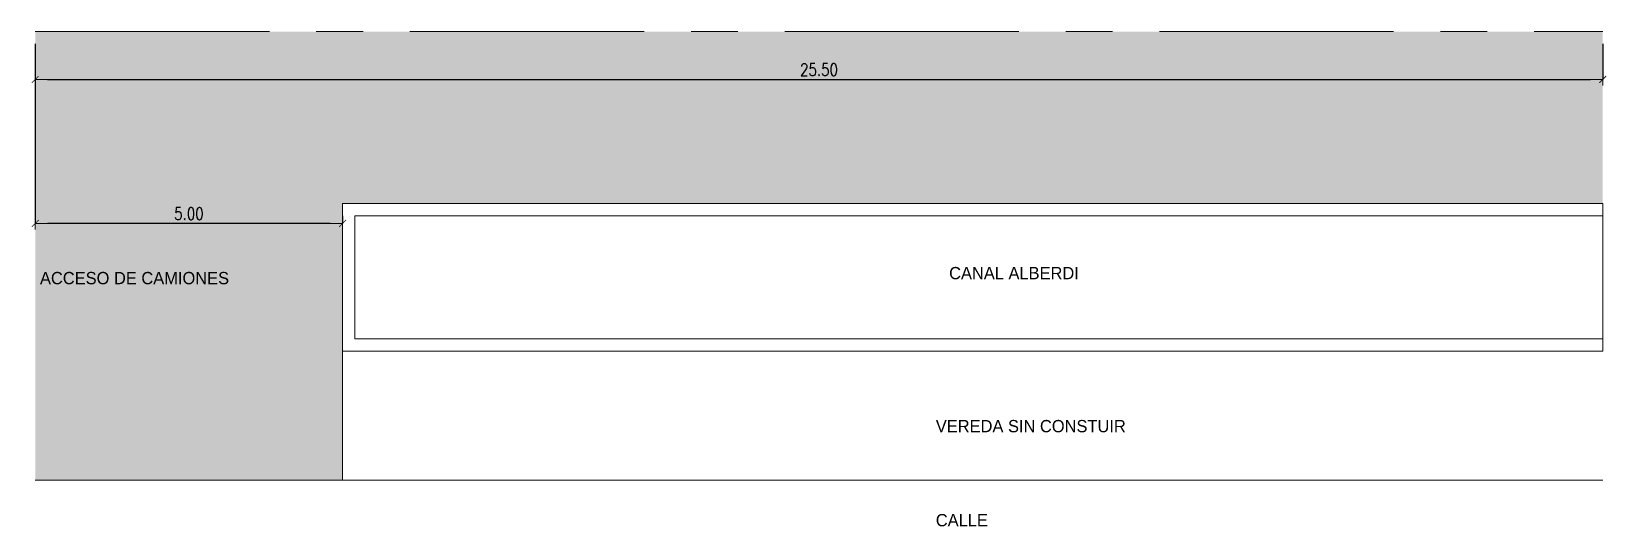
# Model space of a CAD drawing. Header units: millimetres. Extents: x 1972 to 5740, y 370 to 952.
# Drawn here: x 2701.41 to 2727.03, y 523.59 to 531.64 of the extents above; entities that cross this region are included whole.
import ezdxf

# ---------------------------------------------------------------- set-up
doc = ezdxf.new("R2010")
doc.units = ezdxf.units.MM
doc.header["$LTSCALE"] = 15
doc.linetypes.add('CENTER', pattern=[50.8, 31.75, -6.35, 6.35, -6.35])
for name, color, linetype, lineweight in [('000 ALE 01', 1, 'Continuous', 9), ('000 ALE COTAS', 223, 'Continuous', 9), ('000 ALE HATCH MUROS', 252, 'Continuous', 0), ('000 ALE LINEA DE MODULOS', 74, 'CENTER', 0), ('000 ALE TEXTO PLANO ARQ', 52, 'Continuous', 5)]:
    doc.layers.add(name, color=color, linetype=linetype, lineweight=lineweight)
doc.styles.add('RR', font='ROMANS.shx', dxfattribs={"width": 0.8})
doc.dimstyles.new('ALE cota100', dxfattribs={"dimscale": 2, "dimtxt": 0.1, "dimasz": 0.1, "dimexe": 0, "dimexo": 0.1, "dimgap": 0.03, "dimtad": 1, "dimzin": 1, "dimdsep": 46, "dimtxsty": 'RR', "dimblk1": 'COTA_N', "dimblk2": 'COTA_N', "dimsah": 1, "dimcen": 0.09, "dimclrd": 256, "dimclre": 256, "dimclrt": 256, "dimadec": 0, "dimazin": 0, "dimtfac": 1, "dimtix": 1, "dimtmove": 0, "dimatfit": 3, "dimldrblk": 'COTA_N', "dimfxl": 1, "dimtolj": 1, "dimtzin": 0, "dimarcsym": 0})

msp = doc.modelspace()

# ---------------------------------------------------------------- texts
at = {"layer": '000 ALE TEXTO PLANO ARQ', "char_height": 0.2, "attachment_point": 1}
for s, insert in [('ACCESO DE CAMIONES', (2701.54997, 527.73152)), ('CANAL ALBERDI', (2716.34009, 527.81245)), ('VEREDA SIN CONSTUIR', (2716.12357, 525.32334)), ('CALLE', (2716.12357, 523.79331))]:
    msp.add_mtext(s, dxfattribs=dict(at, insert=insert))

# ---------------------------------------------------------------- blocks, each defined once
blk = doc.blocks.new('COTA_N')
for p, q in [((-1, 0), (0, 0)), ((0, 0.5), (0, -0.5))]:
    blk.add_line(p, q)
at = {"const_width": 0.065}
blk.add_lwpolyline([(0.14, 0.14), (0.28, 0.28), (0, 0), (-0.14, -0.14), (-0.28, -0.28)], dxfattribs=at)
blk = doc.blocks.new('*D269')
at = {"layer": '000 ALE COTAS', "lineweight": -2, "transparency": 16777216}
for p, q in [((2701.473, 531.443), (2701.473, 530.862)), ((2726.973, 531.443), (2726.973, 530.862)), ((2701.673, 530.862), (2726.773, 530.862))]:
    blk.add_line(p, q, dxfattribs=at)
at = {"layer": 'Defpoints', "color": 0, "transparency": 16777216}
for p in [(2701.473, 531.643), (2726.973, 531.643), (2726.973, 530.862)]:
    blk.add_point(p, dxfattribs=at)
at = {"layer": '000 ALE COTAS', "lineweight": -2, "transparency": 16777216, "xscale": 0.2, "yscale": 0.2, "zscale": 0.2, "rotation": 180}
blk.add_blockref('COTA_N', (2701.473, 530.862), dxfattribs=at)
at = {"layer": '000 ALE COTAS', "lineweight": -2, "transparency": 16777216, "xscale": 0.2, "yscale": 0.2, "zscale": 0.2}
blk.add_blockref('COTA_N', (2726.973, 530.862), dxfattribs=at)
at = {"layer": '000 ALE COTAS', "transparency": 16777216, "insert": (2714.223, 531.022), "char_height": 0.2, "attachment_point": 5, "style": 'RR'}
blk.add_mtext('\\A1;25.50', dxfattribs=at)
blk = doc.blocks.new('*D326')
at = {"layer": '000 ALE COTAS', "lineweight": -2, "transparency": 16777216}
for p, q in [((2701.473, 531.443), (2701.473, 528.521)), ((2706.473, 528.643), (2706.473, 528.521)), ((2706.273, 528.521), (2701.673, 528.521))]:
    blk.add_line(p, q, dxfattribs=at)
at = {"layer": 'Defpoints', "color": 0, "transparency": 16777216}
for p in [(2701.473, 531.643), (2706.473, 528.843), (2701.473, 528.521)]:
    blk.add_point(p, dxfattribs=at)
at = {"layer": '000 ALE COTAS', "lineweight": -2, "transparency": 16777216, "xscale": 0.2, "yscale": 0.2, "zscale": 0.2, "rotation": 180}
blk.add_blockref('COTA_N', (2701.473, 528.521), dxfattribs=at)
at = {"layer": '000 ALE COTAS', "lineweight": -2, "transparency": 16777216, "xscale": 0.2, "yscale": 0.2, "zscale": 0.2}
blk.add_blockref('COTA_N', (2706.473, 528.521), dxfattribs=at)
at = {"layer": '000 ALE COTAS', "transparency": 16777216, "insert": (2703.973, 528.681), "char_height": 0.2, "attachment_point": 5, "style": 'RR'}
blk.add_mtext('\\A1;5.00', dxfattribs=at)

# ---------------------------------------------------------------- dimensions: what is measured, and where the dimension line sits
at = {"layer": '000 ALE COTAS'}
dim = msp.add_aligned_dim(p1=(2701.47324, 531.64292), p2=(2726.97324, 531.64292), distance=-0.78116, dimstyle='ALE cota100', dxfattribs=at)
dim.commit()
dim.dimension.update_dxf_attribs({"geometry": '*D269', "text_midpoint": (2714.22324, 531.02176)})
dim = msp.add_linear_dim(base=(2701.47324, 528.52104), p1=(2706.47324, 528.84292), p2=(2701.47324, 531.64292), dimstyle='ALE cota100', dxfattribs=at)
dim.commit()
dim.dimension.update_dxf_attribs({"geometry": '*D326', "text_midpoint": (2703.97324, 528.68104)})

# ---------------------------------------------------------------- hatches: boundary and pattern name
at = {"layer": '000 ALE HATCH MUROS', "transparency": 33554687}
h = msp.add_hatch(dxfattribs=at)
h.set_pattern_fill('AR-CONC', color=256, scale=0.005)
h.paths.add_polyline_path([(2726.97324, 531.64292), (2701.47324, 531.64292), (2701.47324, 524.34292), (2706.47324, 524.34292), (2706.47324, 526.44292), (2706.47324, 528.84292), (2726.97324, 528.84292)])
h.paths.add_polyline_path([(2703.67943, 528.53104), (2704.26705, 528.53104), (2704.26705, 528.83104), (2703.67943, 528.83104)], flags=24)
h.paths.add_polyline_path([(2713.85324, 530.87176), (2714.59324, 530.87176), (2714.59324, 531.17176), (2713.85324, 531.17176)], flags=24)
h.paths.add_polyline_path([(2701.49997, 527.48152), (2705.06664, 527.48152), (2705.06664, 527.78152), (2701.49997, 527.78152)], flags=24)

# ---------------------------------------------------------------- linework, layer by layer
at = {"layer": '000 ALE 01'}
msp.add_line((2706.47324, 528.84292), (2706.47324, 526.44292), dxfattribs=at)
for points in [[(2726.97324, 528.84292), (2706.47324, 528.84292)], [(2726.97324, 528.64292), (2706.67324, 528.64292)], [(2706.67324, 528.64292), (2706.67324, 526.64292)], [(2726.97324, 528.84292), (2726.97324, 526.44292)], [(2706.67324, 526.64292), (2726.97324, 526.64292)], [(2706.47324, 526.44292), (2726.97324, 526.44292)], [(2726.97324, 524.34292), (2701.47324, 524.34292)]]:
    msp.add_lwpolyline(points, dxfattribs=at)
at = {"layer": '000 ALE HATCH MUROS'}
msp.add_line((2706.47324, 526.44292), (2706.47324, 524.34292), dxfattribs=at)
at = {"layer": '000 ALE LINEA DE MODULOS', "ltscale": 0.008}
msp.add_line((2701.47324, 531.64292), (2726.97324, 531.64292), dxfattribs=at)

msp.set_redraw_order([(e.dxf.handle, doc.entitydb.next_handle()) for e in msp.query("TEXT MTEXT ATTDEF DIMENSION ARC_DIMENSION")])  # texts and dimensions are drawn at this point

doc.saveas('drawing.dxf')
